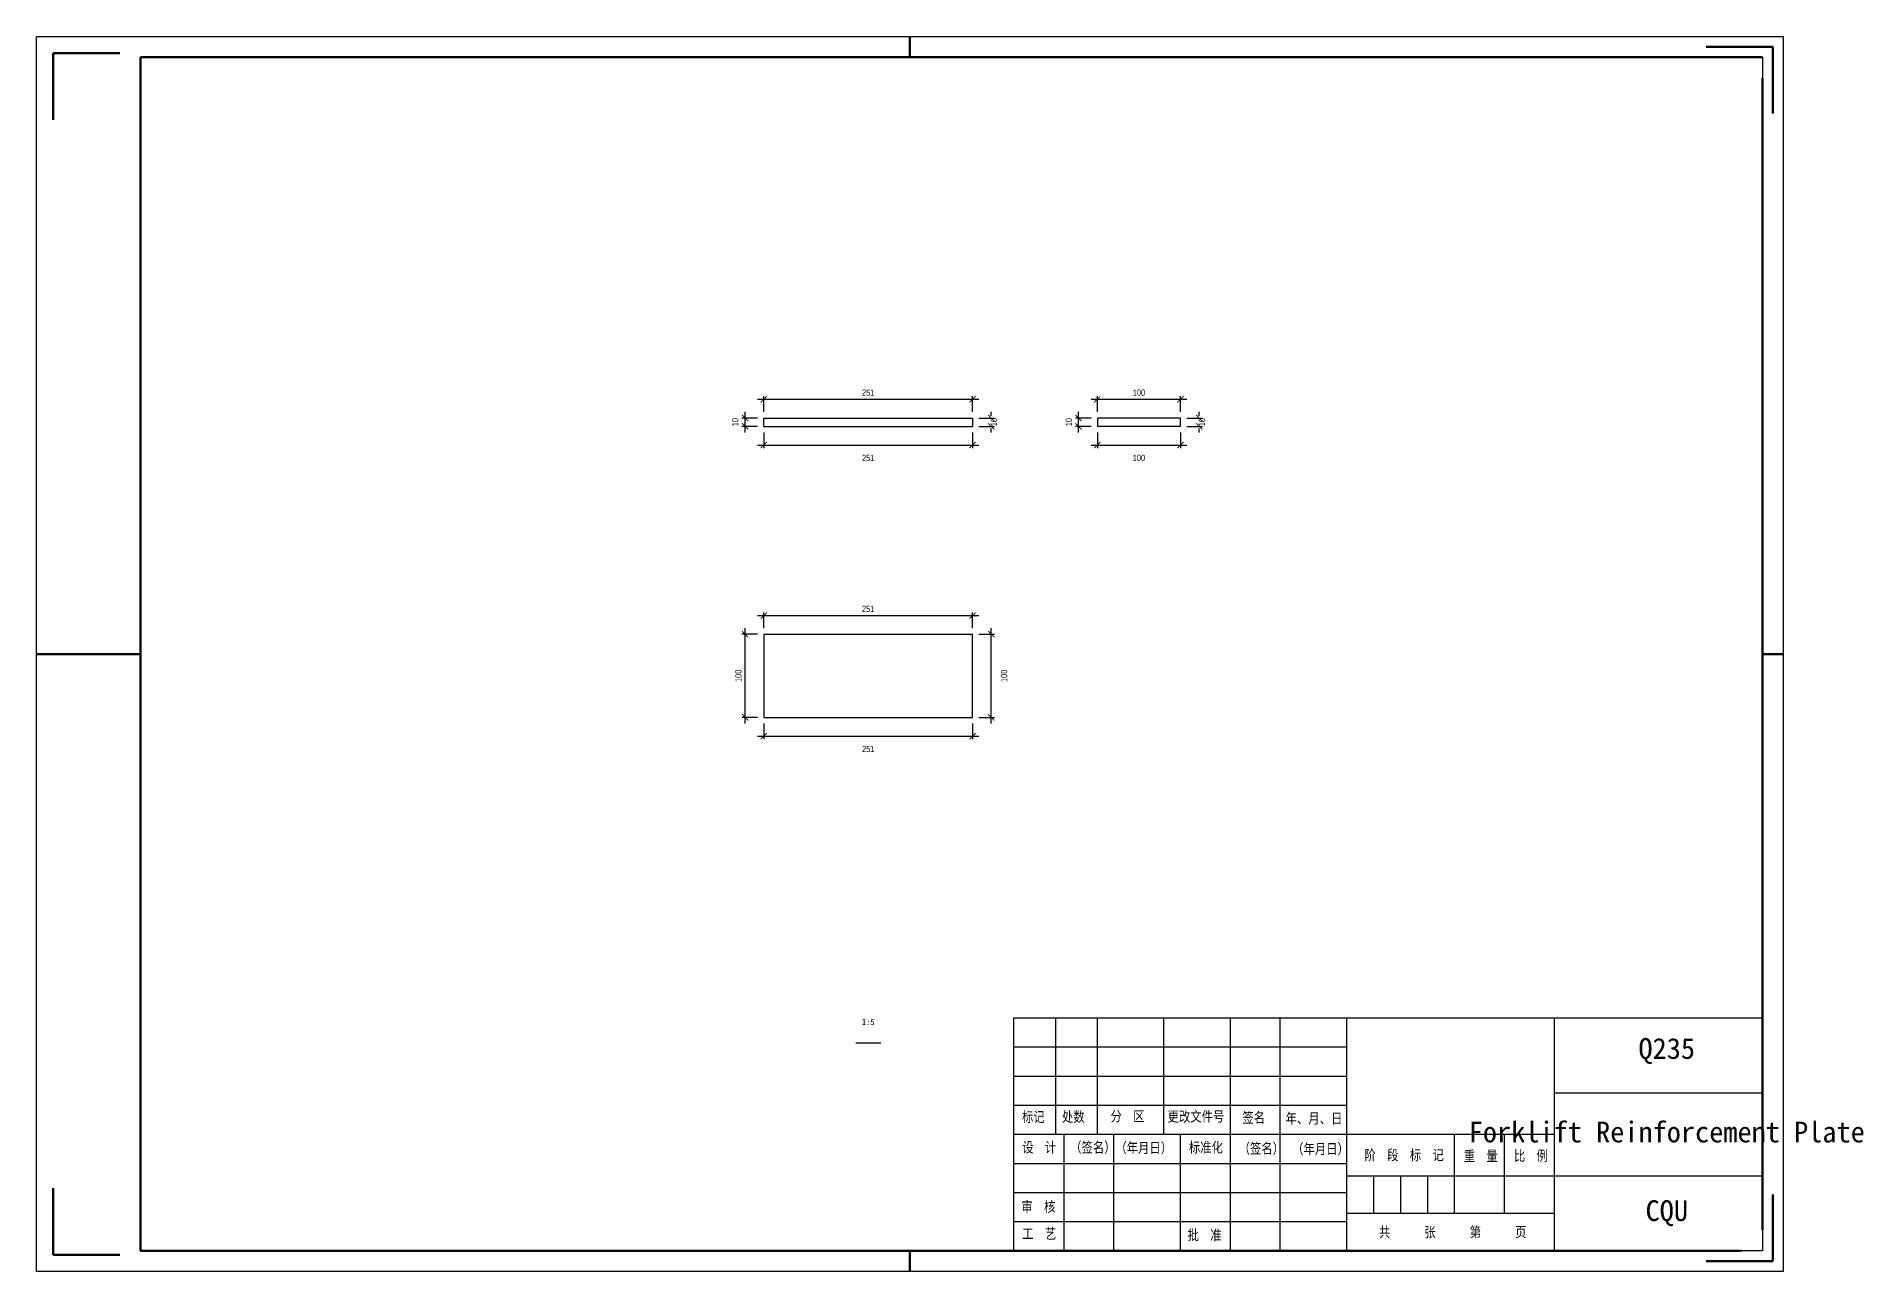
# Model space of a CAD drawing. Header units: millimetres. Extents: x 0 to 1925, y 0 to 4345.
# Drawn here: x 980 to 1419.3, y 1101 to 1398 of the extents above; entities that cross this region are included whole.
import ezdxf

# ---------------------------------------------------------------- set-up
doc = ezdxf.new("R2010")
doc.units = ezdxf.units.MM
doc.layers.add('总内框线', color=7, linetype='Continuous', lineweight=50)
doc.layers.add('总外框线', color=7, linetype='Continuous', lineweight=30)
doc.styles.add('OpenSansCondensed-Light', font='OpenSansCondensed-Light.ttf')
doc.styles.add('陈杰（2）', font='gbenor.shx', dxfattribs={"width": 0.8, "bigfont": 'gbcbig.shx'})
doc.dimstyles.new('EZDXF', dxfattribs={"dimtxt": 0.25, "dimasz": 0.175, "dimexe": 0.375, "dimexo": 0.125, "dimgap": 0.1, "dimtad": 1, "dimlfac": 100, "dimzin": 12, "dimdsep": 46, "dimtxsty": 'OpenSansCondensed-Light', "dimblk": 'ARCHTICK', "dimcen": 2.5, "dimazin": 3, "dimtfac": 0.5, "dimtmove": 2, "dimatfit": 3, "dimarcsym": 0})

msp = doc.modelspace()

# ---------------------------------------------------------------- texts
at = {"attachment_point": 5}
for s, insert, char_height in [('1:5', (1180, 1161), 1.5), ('Q235', (1372, 1154), 5), ('Forklift Reinforcement Plate', (1372, 1134.5), 5), ('CQU', (1372, 1115), 5)]:
    msp.add_mtext(s, dxfattribs=dict(at, insert=insert, char_height=char_height))
at = {"char_height": 2.5, "width": 93.0192856, "attachment_point": 1, "style": '陈杰（2）'}
for s, insert in [('{\\fSimSun|b0|i0|c134|p2;标记}', (1216.95482, 1139.44053)), ('{\\fSimSun|b0|i0|c134|p2;处数}', (1226.57596, 1139.45543)), ('{\\fSimSun|b0|i0|c134|p2;分\u3000区}', (1238.23692, 1139.57959)), ('{\\fSimSun|b0|i0|c134|p2;更改文件号}', (1251.97169, 1139.52496)), ('{\\fSimSun|b0|i0|c134|p2;签名}', (1269.95608, 1139.2667)), ('{\\fSimSun|b0|i0|c134|p2;年、月、日}', (1280.35064, 1139.07301)), ('{\\fSimSun|b0|i0|c134|p2;设\u3000计}', (1217.01432, 1132.10007)), ('{\\fSimSun|b0|i0|c134|p2;（签名）}', (1228.55629, 1132.10007)), ('{\\fSimSun|b0|i0|c134|p2;\u3000（年月日）}', (1236.68156, 1131.98584)), ('{\\fSimSun|b0|i0|c134|p2;标准化}', (1257.08823, 1132.08517)), ('{\\fSimSun|b0|i0|c134|p2;（签名）}', (1269.05516, 1131.83685)), ('{\\fSimSun|b0|i0|c134|p2;（年月日）}', (1281.923, 1131.73752)), ('{\\fSimSun|b0|i0|c134|p2;阶\u3000段\u3000标\u3000记}', (1299.30395, 1130.25254)), ('{\\fSimSun|b0|i0|c134|p2;重\u3000量}', (1323.18681, 1130.02408)), ('{\\fSimSun|b0|i0|c134|p2;比\u3000例}', (1335.23873, 1130.09361)), ('{\\fSimSun|b0|i0|c134|p2;审\u3000核}', (1216.81034, 1117.83138)), ('{\\fSimSun|b0|i0|c134|p2;工\u3000艺}', (1217.01432, 1111.34515)), ('{\\fSimSun|b0|i0|c134|p2;共\u3000\u3000\u3000张\u3000\u3000\u3000第\u3000\u3000\u3000页}', (1302.79713, 1111.72757)), ('{\\fSimSun|b0|i0|c134|p2;批\u3000准}', (1256.78226, 1111.0273))]:
    msp.add_mtext(s, dxfattribs=dict(at, insert=insert))

# ---------------------------------------------------------------- blocks, each defined once
blk = doc.blocks.new('_ARCHTICK')
at = {"color": 0, "linetype": 'ByBlock', "const_width": 0.15}
blk.add_lwpolyline([(-0.5, -0.5), (0.5, 0.5)], dxfattribs=at)

# ---------------------------------------------------------------- dimensions: what is measured, and where the dimension line sits
for base, p1, p2, location, override in [((1154.87901, 1310.75), (1154.87901, 1306.25), (1205.07901, 1306.25), (1179.97901, 1312.35), {"dimtxt": 1.5, "dimasz": 1.5, "dimexe": 0.75, "dimexo": 1.5, "dimtad": 1, "dimlfac": 5, "dimblk": 'ARCHTICK', "dimsah": 0, "dimtsz": 0, "dimdle": 1.5, "dimtmove": 2}), ((1235.07901, 1310.75), (1235.07901, 1306.25), (1255.07901, 1306.25), (1245.07901, 1312.35), {"dimtxt": 1.5, "dimasz": 1.5, "dimexe": 0.75, "dimexo": 1.5, "dimtad": 1, "dimlfac": 5, "dimblk": 'ARCHTICK', "dimsah": 0, "dimtsz": 0, "dimdle": 1.5, "dimtmove": 2}), ((1154.87901, 1299.75), (1154.87901, 1304.25), (1205.07901, 1304.25), (1179.97901, 1296.65), {"dimtxt": 1.5, "dimasz": 1.5, "dimexe": 0.75, "dimexo": 1.5, "dimtad": 4, "dimlfac": 5, "dimblk": 'ARCHTICK', "dimsah": 0, "dimtsz": 0, "dimdle": 1.5, "dimtmove": 2}), ((1235.07901, 1299.75), (1235.07901, 1304.25), (1255.07901, 1304.25), (1245.07901, 1296.65), {"dimtxt": 1.5, "dimasz": 1.5, "dimexe": 0.75, "dimexo": 1.5, "dimtad": 4, "dimlfac": 5, "dimblk": 'ARCHTICK', "dimsah": 0, "dimtsz": 0, "dimdle": 1.5, "dimtmove": 2}), ((1154.87901, 1258.75), (1154.87901, 1254.25), (1205.07901, 1254.25), (1179.97901, 1260.35), {"dimtxt": 1.5, "dimasz": 1.5, "dimexe": 0.75, "dimexo": 1.5, "dimtad": 1, "dimlfac": 5, "dimblk": 'ARCHTICK', "dimsah": 0, "dimtsz": 0, "dimdle": 1.5, "dimtmove": 2}), ((1154.87901, 1229.75), (1154.87901, 1234.25), (1205.07901, 1234.25), (1179.97901, 1226.65), {"dimtxt": 1.5, "dimasz": 1.5, "dimexe": 0.75, "dimexo": 1.5, "dimtad": 4, "dimlfac": 5, "dimblk": 'ARCHTICK', "dimsah": 0, "dimtsz": 0, "dimdle": 1.5, "dimtmove": 2})]:
    msp.add_linear_dim(base=base, p1=p1, p2=p2, location=location, dimstyle='EZDXF', override=override).render()
for base, p1, p2, location, override in [((1150.37901, 1304.25), (1154.87901, 1304.25), (1154.87901, 1306.25), (1148.02901, 1305.25), {"dimtxt": 1.5, "dimasz": 1.5, "dimexe": 0.75, "dimexo": 1.5, "dimtad": 1, "dimlfac": 5, "dimblk": 'ARCHTICK', "dimsah": 0, "dimtsz": 0, "dimdle": 1.5, "dimtmove": 2}), ((1209.57901, 1304.25), (1205.07901, 1304.25), (1205.07901, 1306.25), (1210.22901, 1305.25), {"dimtxt": 1.5, "dimasz": 1.5, "dimexe": 0.75, "dimexo": 1.5, "dimtad": 4, "dimlfac": 5, "dimblk": 'ARCHTICK', "dimsah": 0, "dimtsz": 0, "dimdle": 1.5, "dimtmove": 2}), ((1230.57901, 1304.25), (1235.07901, 1304.25), (1235.07901, 1306.25), (1228.22901, 1305.25), {"dimtxt": 1.5, "dimasz": 1.5, "dimexe": 0.75, "dimexo": 1.5, "dimtad": 1, "dimlfac": 5, "dimblk": 'ARCHTICK', "dimsah": 0, "dimtsz": 0, "dimdle": 1.5, "dimtmove": 2}), ((1259.57901, 1304.25), (1255.07901, 1304.25), (1255.07901, 1306.25), (1260.22901, 1305.25), {"dimtxt": 1.5, "dimasz": 1.5, "dimexe": 0.75, "dimexo": 1.5, "dimtad": 4, "dimlfac": 5, "dimblk": 'ARCHTICK', "dimsah": 0, "dimtsz": 0, "dimdle": 1.5, "dimtmove": 2}), ((1150.37901, 1234.25), (1154.87901, 1234.25), (1154.87901, 1254.25), (1148.77901, 1244.25), {"dimtxt": 1.5, "dimasz": 1.5, "dimexe": 0.75, "dimexo": 1.5, "dimtad": 1, "dimlfac": 5, "dimblk": 'ARCHTICK', "dimsah": 0, "dimtsz": 0, "dimdle": 1.5, "dimtmove": 2}), ((1209.57901, 1234.25), (1205.07901, 1234.25), (1205.07901, 1254.25), (1212.67901, 1244.25), {"dimtxt": 1.5, "dimasz": 1.5, "dimexe": 0.75, "dimexo": 1.5, "dimtad": 4, "dimlfac": 5, "dimblk": 'ARCHTICK', "dimsah": 0, "dimtsz": 0, "dimdle": 1.5, "dimtmove": 2})]:
    msp.add_linear_dim(base=base, p1=p1, p2=p2, angle=90, location=location, dimstyle='EZDXF', override=override).render()

# ---------------------------------------------------------------- linework, layer by layer
for p, q in [((1395, 1393), (1395, 1208)), ((1154.87901, 1304.25), (1154.87901, 1306.25)), ((1154.87901, 1306.25), (1205.07901, 1306.25)), ((1205.07901, 1306.25), (1205.07901, 1304.25)), ((1255.07901, 1306.25), (1235.07901, 1306.25)), ((1235.07901, 1306.25), (1235.07901, 1304.25)), ((1255.07901, 1304.25), (1255.07901, 1306.25)), ((1154.87901, 1304.25), (1205.07901, 1304.25)), ((1255.07901, 1304.25), (1235.07901, 1304.25)), ((1154.87901, 1254.25), (1154.87901, 1234.25)), ((1154.87901, 1254.25), (1205.07901, 1254.25)), ((1205.07901, 1234.25), (1205.07901, 1254.25)), ((1154.87901, 1234.25), (1205.07901, 1234.25)), ((1215, 1162), (1395, 1162)), ((1215, 1106), (1215, 1162)), ((1225, 1162), (1225, 1134)), ((1235, 1162), (1235, 1134)), ((1251, 1162), (1251, 1134)), ((1267, 1162), (1267, 1134)), ((1279, 1162), (1279, 1106)), ((1295, 1162), (1295, 1106)), ((1345, 1106), (1345, 1162)), ((1395, 1162), (1395, 1106)), ((1177, 1156), (1183, 1156)), ((1215, 1155), (1295, 1155)), ((1215, 1148), (1295, 1148)), ((1345, 1144), (1395, 1144)), ((1215, 1141), (1295, 1141)), ((1215, 1134), (1345, 1134)), ((1227, 1134), (1227, 1106)), ((1239, 1134), (1239, 1106)), ((1255, 1134), (1255, 1106)), ((1267, 1134), (1267, 1106)), ((1321, 1115), (1321, 1134)), ((1333, 1115), (1333, 1134)), ((1215, 1127), (1295, 1127)), ((1295, 1124), (1345, 1124)), ((1301.5, 1124), (1301.5, 1115)), ((1308, 1124), (1308, 1115)), ((1314.5, 1124), (1314.5, 1115)), ((1345, 1124), (1395, 1124)), ((1215, 1120), (1295, 1120)), ((1215, 1113), (1295, 1113)), ((1295, 1115), (1345, 1115)), ((1395, 1106), (1215, 1106))]:
    msp.add_line(p, q)
at = {"layer": '总内框线'}
for p, q in [((1190, 1393), (1190, 1398)), ((984, 1394), (984, 1378)), ((984, 1394), (1000, 1394)), ((1005, 1106), (1005, 1393)), ((1005, 1393), (1395, 1393)), ((1397.5, 1395.5), (1381.5, 1395.5)), ((1397.5, 1395.5), (1397.5, 1379.5)), ((1395, 1388), (1395, 1111)), ((980, 1249.5), (1005, 1249.5)), ((1395, 1249.5), (1400, 1249.5)), ((984, 1105), (984, 1121)), ((1397.5, 1103.5), (1397.5, 1119.5)), ((984, 1105), (1000, 1105)), ((1390, 1106), (1005, 1106)), ((1190, 1101), (1190, 1106)), ((1397.5, 1103.5), (1381.5, 1103.5))]:
    msp.add_line(p, q, dxfattribs=at)
at = {"layer": '总外框线'}
for p, q in [((980, 1101), (980, 1398)), ((980, 1398), (1400, 1398)), ((1400, 1398), (1400, 1101)), ((1400, 1101), (980, 1101))]:
    msp.add_line(p, q, dxfattribs=at)

msp.set_redraw_order([(e.dxf.handle, doc.entitydb.next_handle()) for e in msp.query("TEXT MTEXT ATTDEF DIMENSION ARC_DIMENSION")])  # texts and dimensions are drawn at this point

doc.saveas('drawing.dxf')
